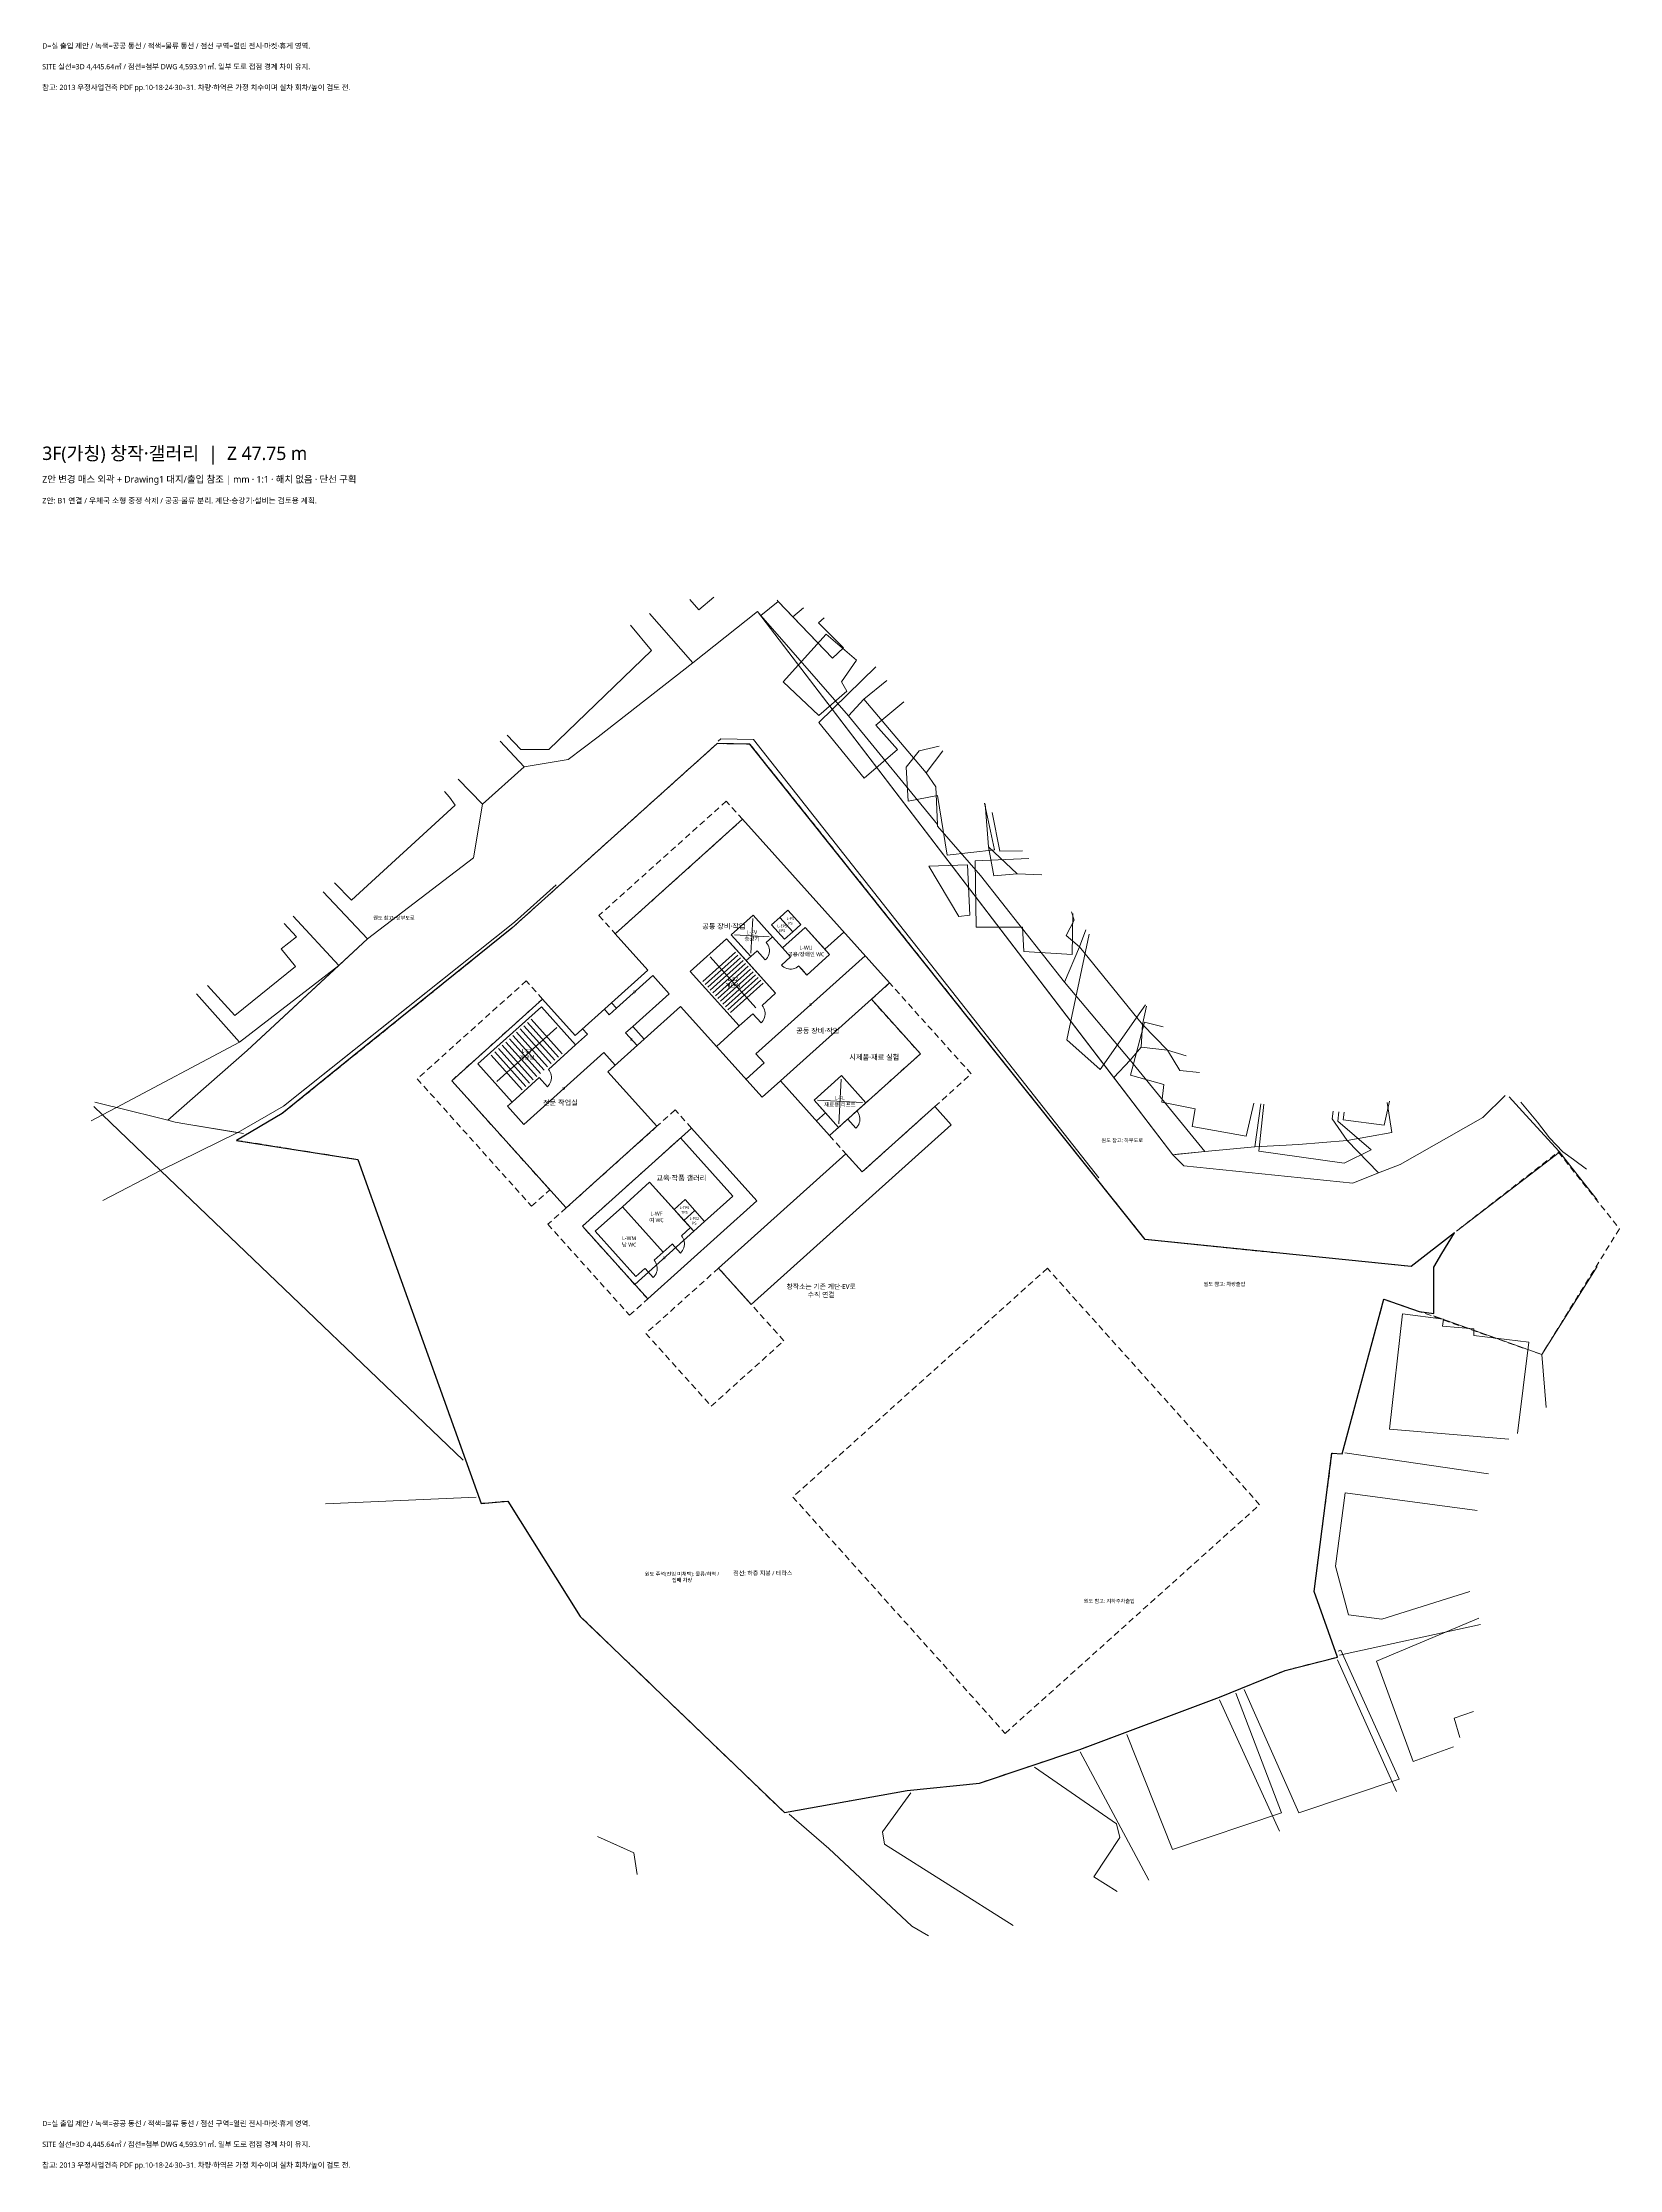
# Model space of a CAD drawing. Header units: millimetres. Extents: x -71701 to 357366, y 1091126 to 1572246.
# Drawn here: x -71701 to 57366, y 1261126 to 1435158 of the extents above; entities that cross this region are included whole.
import ezdxf

# ---------------------------------------------------------------- set-up
doc = ezdxf.new("R2010")
doc.units = ezdxf.units.MM
doc.linetypes.add('PLAN_DASH', pattern=[800, 500, -300])
for name, color, linetype, lineweight in [('CON', 2, 'Continuous', 35), ('DOOR', 4, 'Continuous', 13), ('ELEV', 6, 'Continuous', 13), ('EPS_PS', 6, 'Continuous', 18), ('L0_TEXT', 7, 'Continuous', 13), ('L3_CONTEXT', 8, 'Continuous', 9), ('L3_SITE_3D', 7, 'Continuous', 25), ('L3_SITE_DWG_REF', 8, 'PLAN_DASH', 13), ('L3_TEXT', 7, 'Continuous', 13), ('L3_VOID_ROOF', 8, 'PLAN_DASH', 13), ('SLAB', 8, 'Continuous', 13), ('STAIR', 1, 'Continuous', 13), ('WALL', 3, 'Continuous', 18)]:
    doc.layers.add(name, color=color, linetype=linetype, lineweight=lineweight)
doc.styles.add('KOREAN', font='malgun.ttf')

msp = doc.modelspace()

# ---------------------------------------------------------------- linework, layer by layer
at = {"layer": 'CON'}
for points in [[(-14405, 1371599), (-24819, 1362242)], [(-2375, 1358210), (-14405, 1371599)], [(-24819, 1362242), (-22146, 1359266)], [(-22146, 1359266), (-28096, 1353919)], [(-3863, 1356873), (-2375, 1358210)], [(-30770, 1356895), (-38208, 1350211)], [(-28096, 1353919), (-30770, 1356895)], [(-25423, 1350944), (-19472, 1356291)], [(-19472, 1356291), (-12789, 1348852)], [(148, 1352410), (-3863, 1356873)], [(-7291, 1345726), (148, 1352410)], [(-21413, 1346481), (-25423, 1350944)], [(-38208, 1350211), (-28851, 1339797)], [(-12789, 1348852), (-11301, 1350189)], [(-11301, 1350189), (-7291, 1345726)], [(-28851, 1339797), (-21413, 1346481)], [(-18588, 1346330), (-27514, 1338310)], [(-13242, 1340379), (-18588, 1346330)], [(-22168, 1332359), (-13242, 1340379)], [(-27514, 1338310), (-22168, 1332359)]]:
    msp.add_lwpolyline(points, dxfattribs=at)
at = {"layer": 'DOOR'}
for points in [[(-12466, 1361511), (-12385, 1361408), (-12319, 1361295), (-12267, 1361175), (-12232, 1361049), (-12213, 1360920), (-12211, 1360789), (-12227, 1360659), (-12259, 1360532), (-12308, 1360411), (-12372, 1360297), (-12450, 1360192), (-12542, 1360098)], [(-13210, 1360842), (-12542, 1360098)], [(-10475, 1360342), (-11219, 1359674)], [(-9807, 1359598), (-9910, 1359517), (-10022, 1359450), (-10142, 1359399), (-10268, 1359364), (-10398, 1359345), (-10529, 1359343), (-10658, 1359359), (-10785, 1359391), (-10907, 1359440), (-11021, 1359504), (-11125, 1359582), (-11219, 1359674)], [(-12812, 1356360), (-12731, 1356257), (-12665, 1356144), (-12613, 1356024), (-12578, 1355898), (-12559, 1355769), (-12558, 1355638), (-12573, 1355508), (-12605, 1355381), (-12654, 1355260), (-12718, 1355146), (-12796, 1355041), (-12888, 1354948)], [(-13556, 1355691), (-12888, 1354948)], [(-30299, 1351134), (-30218, 1351031), (-30151, 1350918), (-30100, 1350798), (-30064, 1350672), (-30046, 1350543), (-30044, 1350412), (-30060, 1350282), (-30092, 1350155), (-30141, 1350034), (-30205, 1349920), (-30283, 1349815), (-30374, 1349722)], [(-31043, 1350465), (-30374, 1349722)], [(-5803, 1347063), (-5135, 1346319)], [(-5059, 1347731), (-4978, 1347628), (-4912, 1347516), (-4860, 1347396), (-4825, 1347270), (-4806, 1347140), (-4805, 1347010), (-4820, 1346880), (-4852, 1346753), (-4901, 1346631), (-4965, 1346517), (-5043, 1346413), (-5135, 1346319)], [(-20157, 1336854), (-19489, 1336110)], [(-19413, 1337523), (-19332, 1337420), (-19266, 1337307), (-19214, 1337187), (-19179, 1337061), (-19160, 1336932), (-19158, 1336801), (-19174, 1336671), (-19206, 1336544), (-19255, 1336423), (-19319, 1336309), (-19397, 1336204), (-19489, 1336110)], [(-22389, 1334849), (-21720, 1334105)], [(-21645, 1335518), (-21564, 1335415), (-21497, 1335302), (-21446, 1335182), (-21410, 1335056), (-21392, 1334927), (-21390, 1334796), (-21405, 1334666), (-21438, 1334539), (-21486, 1334418), (-21550, 1334304), (-21629, 1334199), (-21720, 1334105)]]:
    msp.add_lwpolyline(points, dxfattribs=at)
at = {"layer": 'ELEV'}
for points in [[(-13565, 1363481), (-13716, 1360657)], [(-15052, 1362144), (-12228, 1361993)], [(-6336, 1350349), (-6532, 1346677)], [(-8270, 1348611), (-4598, 1348415)]]:
    msp.add_lwpolyline(points, dxfattribs=at)
at = {"layer": 'EPS_PS'}
for points in [[(-11364, 1363576), (-10295, 1362386), (-10965, 1361784), (-12034, 1362974), (-11364, 1363576)], [(-10695, 1364178), (-9626, 1362987), (-10295, 1362386), (-11364, 1363576), (-10695, 1364178)], [(-19113, 1340481), (-18311, 1339588), (-19204, 1338786), (-20006, 1339679), (-19113, 1340481)], [(-18311, 1339588), (-17509, 1338695), (-18402, 1337893), (-19204, 1338786), (-18311, 1339588)]]:
    msp.add_lwpolyline(points, dxfattribs=at)
at = {"layer": 'L3_CONTEXT'}
for points in [[(-11579, 1389536), (-11483, 1389418), (-12898, 1388285), (-13184, 1388609), (-18469, 1384408), (-21235, 1387541), (-22021, 1388431)], [(-16765, 1389781), (-17978, 1388742), (-18720, 1389579)], [(-2602, 1382960), (-4469, 1381439), (-5739, 1380069), (-12898, 1388285), (-11483, 1389418)], [(-9427, 1388915), (-10281, 1388164), (-11483, 1389418), (-11579, 1389536)], [(-11483, 1389418), (-7050, 1384790), (-6157, 1385628), (-8184, 1387673), (-7720, 1388087)], [(-10281, 1388164), (-9427, 1388915)], [(-61445, 1346973), (-54961, 1352684), (-45090, 1361810), (-36435, 1368458), (-35703, 1372838), (-32284, 1375883), (-28679, 1376499), (-26228, 1378338), (-18469, 1384408), (-13184, 1388609), (20800, 1344150), (21716, 1343255), (35540, 1341832), (37643, 1342683), (39419, 1343348), (46187, 1347208), (48021, 1349013)], [(-22021, 1388431), (-21235, 1387541), (-18469, 1384408), (-26228, 1378338), (-28679, 1376499), (-32284, 1375883), (-34231, 1377983)], [(-23566, 1387480), (-21864, 1385412), (-30254, 1377310), (-32550, 1377310)], [(15970, 1350468), (-13184, 1388609), (-12898, 1388285), (-5739, 1380069), (1541, 1371172), (1539, 1371036), (5061, 1367008), (11953, 1358280), (17327, 1351906), (15970, 1350468)], [(-7720, 1388087), (-8184, 1387673), (-6157, 1385628), (-7050, 1384790), (-10281, 1388164)], [(-5084, 1384635), (-6320, 1382859), (-5878, 1382082), (-8175, 1380085), (-11089, 1382859), (-7556, 1386744), (-5084, 1384635)], [(-1213, 1381219), (-3494, 1379308), (-1727, 1377310), (-4465, 1374979), (-8175, 1379530), (-3487, 1384069)], [(-4469, 1381439), (-2602, 1382960)], [(-5739, 1380069), (-4469, 1381439), (625, 1375399), (1426, 1374264), (1541, 1371172), (-5739, 1380069)], [(1998, 1377195), (625, 1375399), (-4469, 1381439)], [(-32550, 1377310), (-33659, 1378498)], [(-34231, 1377983), (-32284, 1375883), (-35703, 1372838)], [(14762, 1342277), (-13500, 1378126), (-16184, 1378185), (-16397, 1377996)], [(2335, 1368653), (1540, 1373536), (-844, 1373092), (-1021, 1375867), (39, 1377199), (1685, 1377587)], [(625, 1375399), (1998, 1377195)], [(-37679, 1374885), (-35703, 1372838), (-36435, 1368458), (-45090, 1361810), (-48731, 1365653)], [(-35703, 1372838), (-37679, 1374885)], [(12505, 1364025), (12742, 1363346), (12082, 1362086), (13175, 1361173), (11953, 1358280), (5061, 1367008), (1539, 1371036), (1541, 1371172), (1426, 1374264), (625, 1375399)], [(-38379, 1373425), (-37938, 1372759), (-46416, 1364990), (-47800, 1366404)], [(-38806, 1373873), (-38379, 1373425)], [(5404, 1372926), (6221, 1369097), (2335, 1368653)], [(5443, 1372877), (5721, 1369357), (6149, 1366967), (8061, 1367132), (10080, 1367065)], [(10080, 1367065), (8061, 1367132), (5721, 1369357), (5443, 1372877)], [(8517, 1369025), (6663, 1368986), (6015, 1372160)], [(12580, 1360551), (8606, 1360773), (8517, 1362770), (4720, 1362770), (4631, 1368209), (9022, 1368391)], [(5721, 1369357), (8061, 1367132), (6149, 1366967), (5721, 1369357)], [(-29655, 1366232), (-33083, 1363190), (-51972, 1348135), (-55724, 1345970), (-60064, 1346681), (-60857, 1346827), (-61445, 1346973)], [(-55263, 1345894), (-55724, 1345970), (-51972, 1348135), (-46205, 1352731), (-33083, 1363190), (-29655, 1366232)], [(834, 1367765), (4013, 1367876), (4190, 1363769), (3307, 1363658), (834, 1367765)], [(-48731, 1365653), (-45090, 1361810), (-47449, 1359629), (-51197, 1363662)], [(-51932, 1363069), (-50920, 1361993), (-52157, 1360995), (-51009, 1359552), (-55955, 1355556), (-58203, 1358007)], [(-51197, 1363662), (-47449, 1359629), (-55576, 1353373)], [(13685, 1362547), (13175, 1361173), (12082, 1362086), (12742, 1363346), (12505, 1364025)], [(12617, 1363886), (12580, 1360551)], [(13175, 1361173), (18319, 1354801), (18223, 1352963), (17327, 1351906), (11953, 1358280), (13175, 1361173)], [(18576, 1356417), (14876, 1351116), (12138, 1353558), (13951, 1362214)], [(18666, 1356304), (18319, 1354801), (13175, 1361173), (13685, 1362547)], [(-65648, 1348018), (-55576, 1353373), (-47449, 1359629), (-54960, 1352685), (-54961, 1352684), (-61445, 1346973), (-65632, 1348014), (-65648, 1348018)], [(-59102, 1357320), (-55576, 1353373), (-65648, 1348018), (-65846, 1348066), (-65995, 1348104), (-67410, 1348456)], [(-55576, 1353373), (-59102, 1357320)], [(21893, 1352259), (20379, 1352723), (18319, 1354801), (18666, 1356304)], [(22383, 1346455), (22648, 1347898), (19910, 1348453), (20087, 1349896), (17349, 1350673), (18497, 1355001), (20019, 1354608)], [(18319, 1354801), (20379, 1352723), (18223, 1352963), (18319, 1354801)], [(28024, 1348316), (27532, 1344804), (23419, 1344423), (17327, 1351906), (18223, 1352963)], [(18223, 1352963), (20379, 1352723), (21377, 1351052), (22997, 1350876)], [(22997, 1350876), (21377, 1351052), (20379, 1352723), (21893, 1352259)], [(15970, 1350468), (17327, 1351906), (23419, 1344423), (21181, 1344190), (20800, 1344150), (15970, 1350468)], [(48021, 1349013), (46187, 1347208), (39419, 1343348), (37643, 1342683), (35068, 1345310), (38723, 1345979), (38352, 1348429)], [(48335, 1348889), (49698, 1347395), (52418, 1344409), (52458, 1344366), (44015, 1337890)], [(55539, 1340452), (53797, 1342664), (52421, 1344412), (49698, 1347395), (48335, 1348889)], [(-67494, 1348102), (-66780, 1347417), (-67712, 1346922)], [(-67712, 1346922), (-66780, 1347417), (-62034, 1342870), (-66762, 1340397)], [(-66780, 1347417), (-67494, 1348102)], [(-67411, 1348451), (-65995, 1348104), (-65846, 1348066), (-65648, 1348018), (-66780, 1347417)], [(-66780, 1347417), (-65648, 1348018), (-65632, 1348014), (-61445, 1346973), (-60858, 1346827), (-60064, 1346681), (-55965, 1346009), (-55724, 1345970), (-62034, 1342870), (-66780, 1347417)], [(27432, 1348375), (26799, 1345678), (22383, 1346455)], [(33924, 1347722), (33841, 1347096), (35068, 1345310), (31099, 1344986), (27532, 1344804), (28024, 1348316)], [(37044, 1344568), (34836, 1343458), (27859, 1344457), (28255, 1348292)], [(38352, 1348429), (38723, 1345979), (35068, 1345310), (33841, 1347096), (33924, 1347722)], [(34409, 1347674), (34306, 1346899), (37044, 1344568)], [(38551, 1348535), (38104, 1346566), (34748, 1347010), (34820, 1347632)], [(54668, 1342971), (53613, 1343755), (52726, 1344401), (51647, 1345541), (50644, 1346830), (49298, 1348450)], [(-37286, 1319156), (-51289, 1332572), (-62034, 1342870), (-55724, 1345970)], [(-55724, 1345970), (-55263, 1345894)], [(27532, 1344804), (31099, 1344986), (35068, 1345310), (37643, 1342683), (35540, 1341832), (21716, 1343255), (20800, 1344150), (23419, 1344423), (27532, 1344804)], [(44016, 1337890), (52458, 1344366), (55539, 1340451)], [(-66762, 1340397), (-62034, 1342870), (-51289, 1332572), (-37285, 1319153)], [(55529, 1335022), (50999, 1327803), (42154, 1330973)], [(51367, 1323470), (50999, 1327803), (55529, 1335022)], [(38545, 1321704), (39605, 1331138), (42961, 1330694), (42873, 1330140), (45434, 1329918), (45434, 1329363), (49938, 1328808), (49031, 1321346)], [(42154, 1330973), (50999, 1327803), (51367, 1323470)], [(48302, 1320873), (38545, 1321704)], [(46657, 1318045), (34895, 1319750)], [(-48544, 1315593), (-36208, 1316144)], [(45112, 1308423), (37927, 1306166), (35189, 1306499), (34130, 1310494), (34924, 1316488), (45724, 1315048)], [(34443, 1303220), (45981, 1305723)], [(43775, 1295705), (40488, 1294512), (37486, 1302725), (45852, 1306230)], [(34329, 1303538), (34571, 1303613), (39340, 1293069), (31127, 1290294), (26657, 1300386)], [(39107, 1292065), (34286, 1302836)], [(25970, 1300105), (29714, 1290294), (20794, 1287298), (17046, 1296717)], [(29539, 1288816), (24634, 1299561)], [(45424, 1298597), (43845, 1298064), (44313, 1296466)], [(18842, 1284789), (13225, 1295286)], [(9476, 1294034), (16201, 1289406), (16466, 1288297), (14346, 1285078), (16256, 1283858)], [(7736, 1281075), (-2787, 1287742), (-2964, 1288741), (-633, 1291954)], [(-10600, 1290189), (-7358, 1287395), (-542, 1281025), (821, 1280242)], [(-23022, 1285254), (-23292, 1287043), (-26278, 1288383)], [(-26278, 1288383), (-24686, 1287669), (-23292, 1287043), (-23022, 1285254)]]:
    msp.add_lwpolyline(points, dxfattribs=at)
at = {"layer": 'L3_SITE_3D'}
msp.add_lwpolyline([(18551, 1337208), (-13801, 1377755), (-16484, 1377797), (-33292, 1362694), (-46350, 1352153), (-52089, 1347520), (-55828, 1345332), (-45883, 1343764), (-43619, 1337440), (-35811, 1315629), (-33604, 1315818), (-27684, 1306378), (-10980, 1290324), (-945, 1292122), (4976, 1292743), (13186, 1295484), (24629, 1299773), (29993, 1301965), (34294, 1303044), (32366, 1308406), (33835, 1319745), (34671, 1319688), (38084, 1332345), (40963, 1331332), (42168, 1331172), (42168, 1334953), (42833, 1336065), (43854, 1337773), (40311, 1335020), (18551, 1337208)], dxfattribs=at)
at = {"layer": 'L3_SITE_DWG_REF'}
msp.add_lwpolyline([(18551, 1337208), (40311, 1335020), (52358, 1344380), (57366, 1338093), (50999, 1327803), (38084, 1332345), (34671, 1319688), (33835, 1319745), (32366, 1308406), (34294, 1303044), (29993, 1301965), (24629, 1299773), (13186, 1295484), (4976, 1292743), (-945, 1292122), (-10980, 1290324), (-27684, 1306378), (-33604, 1315818), (-35811, 1315629), (-43619, 1337440), (-45883, 1343764), (-55828, 1345332), (-52089, 1347520), (-46350, 1352153), (-33292, 1362694), (-16484, 1377797), (-13801, 1377755), (18551, 1337208)], dxfattribs=at)
at = {"layer": 'L3_VOID_ROOF'}
for points in [[(-26156, 1363729), (-24819, 1362242), (-14405, 1371599), (-15742, 1373086), (-26156, 1363729)], [(-32107, 1358382), (-41033, 1350362), (-31676, 1339948), (-30188, 1341285), (-38208, 1350211), (-30770, 1356895), (-32107, 1358382)], [(-2375, 1358210), (-3863, 1356873), (148, 1352410), (-7291, 1345726), (-4617, 1342751), (4309, 1350771), (-2375, 1358210)], [(-21413, 1346481), (-28851, 1339797), (-30339, 1338461), (-23655, 1331022), (-22168, 1332359), (-27514, 1338310), (-18588, 1346330), (-19925, 1347818), (-21413, 1346481)], [(-22319, 1329535), (-16972, 1323584), (-11021, 1328931), (-16368, 1334881), (-22319, 1329535)], [(-10288, 1316145), (7089, 1296806), (27917, 1315520), (10539, 1334860), (-10288, 1316145)]]:
    msp.add_lwpolyline(points, dxfattribs=at)
at = {"layer": 'SLAB'}
for points in [[(1333, 1348098), (-4617, 1342751)], [(2670, 1346610), (1333, 1348098)], [(-13694, 1331906), (2670, 1346610)], [(-5954, 1344239), (-16368, 1334881)], [(-4617, 1342751), (-5954, 1344239)], [(-16368, 1334881), (-13694, 1331906)]]:
    msp.add_lwpolyline(points, dxfattribs=at)
at = {"layer": 'STAIR'}
for points in [[(-17664, 1358319), (-14987, 1360725)], [(-17458, 1358089), (-14780, 1360495)], [(-17251, 1357859), (-14573, 1360265)], [(-17061, 1360340), (-13318, 1356174)], [(-17045, 1357629), (-14367, 1360035)], [(-16838, 1357399), (-14160, 1359805)], [(-16632, 1357169), (-13954, 1359575)], [(-16425, 1356939), (-13747, 1359345)], [(-16218, 1356709), (-13541, 1359115)], [(-16012, 1356479), (-13334, 1358885)], [(-15805, 1356249), (-13127, 1358655)], [(-15599, 1356019), (-12921, 1358426)], [(-15392, 1355790), (-12714, 1358196)], [(-34529, 1350156), (-29620, 1354567)], [(-32898, 1354176), (-30358, 1351349)], [(-32600, 1354443), (-30061, 1351617)], [(-32303, 1354711), (-29763, 1351884)], [(-32005, 1354978), (-29466, 1352151)], [(-31708, 1355245), (-29168, 1352419)], [(-34981, 1352305), (-32441, 1349478)], [(-34683, 1352572), (-32143, 1349745)], [(-34386, 1352839), (-31846, 1350013)], [(-34088, 1353107), (-31548, 1350280)], [(-33791, 1353374), (-31251, 1350547)], [(-33493, 1353641), (-30953, 1350815)], [(-33195, 1353909), (-30656, 1351082)]]:
    msp.add_lwpolyline(points, dxfattribs=at)
at = {"layer": 'WALL'}
for points in [[(-15335, 1362160), (-13550, 1363764)], [(-13215, 1360838), (-13731, 1360374), (-15335, 1362160), (-13550, 1363764)], [(-13550, 1363764), (-11946, 1361978)], [(-13550, 1363764), (-11946, 1361978), (-12462, 1361515)], [(-12034, 1362974), (-11364, 1363576)], [(-10969, 1361789), (-12034, 1362974)], [(-11364, 1363576), (-10695, 1364178)], [(-11364, 1363576), (-10299, 1362390)], [(-11144, 1361086), (-9284, 1362757)], [(-10479, 1360346), (-11144, 1361086), (-9284, 1362757)], [(-10695, 1364178), (-9630, 1362992)], [(-9284, 1362757), (-7279, 1360525), (-9138, 1358854), (-9803, 1359594)], [(-9284, 1362757), (-7680, 1360971)], [(-18682, 1359152), (-15707, 1361825)], [(-13561, 1355687), (-14672, 1354689), (-18682, 1359152), (-15707, 1361825)], [(-15707, 1361825), (-14103, 1360040)], [(-15707, 1361825), (-11697, 1357362), (-12808, 1356364)], [(-13731, 1360374), (-15335, 1362160)], [(-11946, 1361978), (-12462, 1361515)], [(-11946, 1361978), (-11144, 1361086)], [(-10479, 1360346), (-11144, 1361086)], [(-7680, 1360971), (-6119, 1362374)], [(-7680, 1360971), (-7279, 1360525)], [(-14103, 1360040), (-13731, 1360374)], [(-14103, 1360040), (-11697, 1357362)], [(-13215, 1360838), (-13731, 1360374)], [(-4382, 1360440), (-13306, 1352421)], [(-9539, 1359301), (-9803, 1359594)], [(-9138, 1358854), (-9539, 1359301)], [(-7279, 1360525), (-9138, 1358854)], [(-24720, 1356146), (-21745, 1358820)], [(-21745, 1358820), (-20408, 1357332)], [(-14672, 1354689), (-18682, 1359152)], [(-36081, 1351584), (-30874, 1356263)], [(-31047, 1350461), (-33274, 1348460), (-36081, 1351584), (-30874, 1356263)], [(-30874, 1356263), (-28067, 1353139)], [(-30874, 1356263), (-28067, 1353139), (-30294, 1351138)], [(-25715, 1356057), (-25315, 1355612)], [(-25315, 1355612), (-24720, 1356146)], [(-25120, 1356591), (-24720, 1356146)], [(-20408, 1357332), (-23383, 1354659)], [(-11697, 1357362), (-12808, 1356364)], [(-11300, 1350191), (-3864, 1356871)], [(-28067, 1353139), (-27100, 1354008)], [(-27100, 1354008), (-27500, 1354453)], [(-23383, 1354659), (-23978, 1354124)], [(-23978, 1354124), (-23044, 1353084)], [(-23383, 1354659), (-22449, 1353619)], [(-16530, 1353019), (-14672, 1354689)], [(-13561, 1355687), (-14672, 1354689)], [(-25764, 1352520), (-32309, 1346638)], [(-28067, 1353139), (-30294, 1351138)], [(-24829, 1351480), (-25764, 1352520)], [(-13306, 1352421), (-12638, 1351677)], [(-33274, 1348460), (-36081, 1351584)], [(-12638, 1351677), (-14124, 1350341)], [(-8552, 1348626), (-6321, 1350631)], [(-5808, 1347059), (-6547, 1346395), (-8552, 1348626), (-6321, 1350631)], [(-6321, 1350631), (-4317, 1348401)], [(-6321, 1350631), (-4315, 1348400), (-5055, 1347735)], [(-31047, 1350461), (-33274, 1348460)], [(-33646, 1348126), (-33274, 1348460)], [(-32309, 1346638), (-33646, 1348126)], [(-7616, 1347585), (-8552, 1348626)], [(-8359, 1346918), (-7616, 1347585)], [(-6548, 1346396), (-7616, 1347585)], [(-15204, 1340767), (-19480, 1345526)], [(-24243, 1339905), (-22011, 1341910)], [(-20161, 1336850), (-20901, 1336186), (-24243, 1339905), (-22011, 1341910)], [(-22011, 1341910), (-20006, 1339679)], [(-22011, 1341910), (-18669, 1338191), (-19409, 1337527)], [(-20006, 1339679), (-19113, 1340481)], [(-19113, 1340481), (-18311, 1339588)], [(-17509, 1338695), (-15204, 1340767)], [(-26474, 1337900), (-24243, 1339905)], [(-22393, 1334845), (-23132, 1334181), (-26474, 1337900), (-24243, 1339905)], [(-24243, 1339905), (-20901, 1336186)], [(-24243, 1339905), (-20901, 1336186), (-21640, 1335522)], [(-20006, 1339679), (-19204, 1338786)], [(-19134, 1338849), (-19204, 1338786)], [(-19204, 1338786), (-18669, 1338191)], [(-18311, 1339588), (-18381, 1339525)], [(-18311, 1339588), (-17509, 1338695)], [(-17509, 1338695), (-17579, 1338633)], [(-23132, 1334181), (-26474, 1337900)], [(-23235, 1333550), (-18402, 1337893)], [(-20161, 1336850), (-20901, 1336186)], [(-18669, 1338191), (-19409, 1337527)], [(-18402, 1337893), (-18669, 1338191)], [(-18332, 1337956), (-18402, 1337893)], [(-22393, 1334845), (-23132, 1334181)], [(-20901, 1336186), (-21640, 1335522)]]:
    msp.add_lwpolyline(points, dxfattribs=at)

# ---------------------------------------------------------------- texts
at = {"layer": 'DOOR', "char_height": 230, "width": 6000, "attachment_point": 5, "style": 'KOREAN'}
for insert in [(-23232, 1357483), (-8843, 1356431), (-23511, 1353603), (-29037, 1349579), (-20819, 1335721)]:
    msp.add_mtext('D', dxfattribs=dict(at, insert=insert))
at = {"layer": 'L0_TEXT', "char_height": 430, "width": 110000, "attachment_point": 1, "style": 'KOREAN'}
for s, insert in [('D=실 출입 제안 / 녹색=공공 동선 / 적색=물류 동선 / 점선 구역=열린 전시·마켓·휴게 영역.', (-71723, 1435100)), ('SITE 실선=3D 4,445.64㎡ / 점선=첨부 DWG 4,593.91㎡. 일부 도로 접점 경계 차이 유지.', (-71723, 1433400)), ('참고: 2013 우정사업건축 PDF pp.10·18·24·30–31. 차량·하역은 가정 치수이며 실차 회차/높이 검토 전.', (-71723, 1431700))]:
    msp.add_mtext(s, dxfattribs=dict(at, insert=insert))
at = {"layer": 'L3_CONTEXT', "char_height": 300, "width": 6000, "attachment_point": 5, "style": 'KOREAN'}
for s, insert in [('원도 참고: 상부도로', (-42938, 1363518)), ('원도 참고: 하부도로', (16668, 1345312)), ('원도 참고: 차량출입', (25035, 1333557)), ('원도 주석(진입 미채택): 물류/하역 / 집배 차량', (-19358, 1309588)), ('원도 참고: 지하주차출입', (15608, 1307621))]:
    msp.add_mtext(s, dxfattribs=dict(at, insert=insert))
at = {"layer": 'L3_TEXT', "style": 'KOREAN'}
for s, insert, char_height, width, attachment_point in [('3F(가칭) 창작·갤러리  |  Z 47.75 m', (-71723, 1402100), 1100, 110000, 1), ('Z안 변경 매스 외곽 + Drawing1 대지/출입 참조 | mm · 1:1 · 해치 없음 · 단선 구획', (-71723, 1399700), 550, 110000, 1), ('Z안: B1 연결 / 우체국 소형 중정 삭제 / 공공·물류 분리. 계단·승강기·설비는 검토용 계획.', (-71723, 1397900), 450, 110000, 1), ('공동 장비·작업', (-15936, 1362829), 420, 6000, 5), ('L-EPS\\PEPS', (-11165, 1362680), 230, 6000, 5), ('L-PS\\PPS', (-10495, 1363282), 230, 6000, 5), ('L-EV\\P승강기', (-13640, 1362069), 320, 6000, 5), ('L-WU\\P공용/장애인 WC', (-9211, 1360805), 320, 6000, 5), ('L-S2\\P계단실', (-15189, 1358257), 320, 6000, 5), ('공동 장비·작업', (-8250, 1354275), 420, 6000, 5), ('L-S1\\P계단실', (-32074, 1352362), 320, 6000, 5), ('시제품·재료 실험', (-3621, 1352116), 420, 6000, 5), ('L-FL\\P재료용 리프트', (-6434, 1348513), 320, 6000, 5), ('전문 작업실', (-29312, 1348390), 420, 6000, 5), ('교육·작품 갤러리', (-19409, 1342231), 420, 6000, 5), ('L-WF\\P여 WC', (-21456, 1339048), 320, 6000, 5), ('L-TPS\\PTPS', (-19159, 1339633), 230, 6000, 5), ('L-PS2\\PPS', (-18357, 1338741), 230, 6000, 5), ('L-WM\\P남 WC', (-23688, 1337043), 320, 6000, 5), ('창작소는 기존 계단·EV로 수직 연결', (-7970, 1333016), 400, 6000, 5), ('점선: 하층 지붕 / 테라스', (-12746, 1309904), 350, 6000, 5), ('SITE 실선=3D 4,445.64㎡ / 점선=첨부 DWG 4,593.91㎡. 일부 도로 접점 경계 차이 유지.', (-71723, 1263400), 430, 110000, 1), ('D=실 출입 제안 / 녹색=공공 동선 / 적색=물류 동선 / 점선 구역=열린 전시·마켓·휴게 영역.', (-71723, 1265100), 430, 110000, 1), ('참고: 2013 우정사업건축 PDF pp.10·18·24·30–31. 차량·하역은 가정 치수이며 실차 회차/높이 검토 전.', (-71723, 1261700), 430, 110000, 1)]:
    msp.add_mtext(s, dxfattribs=dict(at, insert=insert, char_height=char_height, width=width, attachment_point=attachment_point))

doc.saveas('drawing.dxf')
